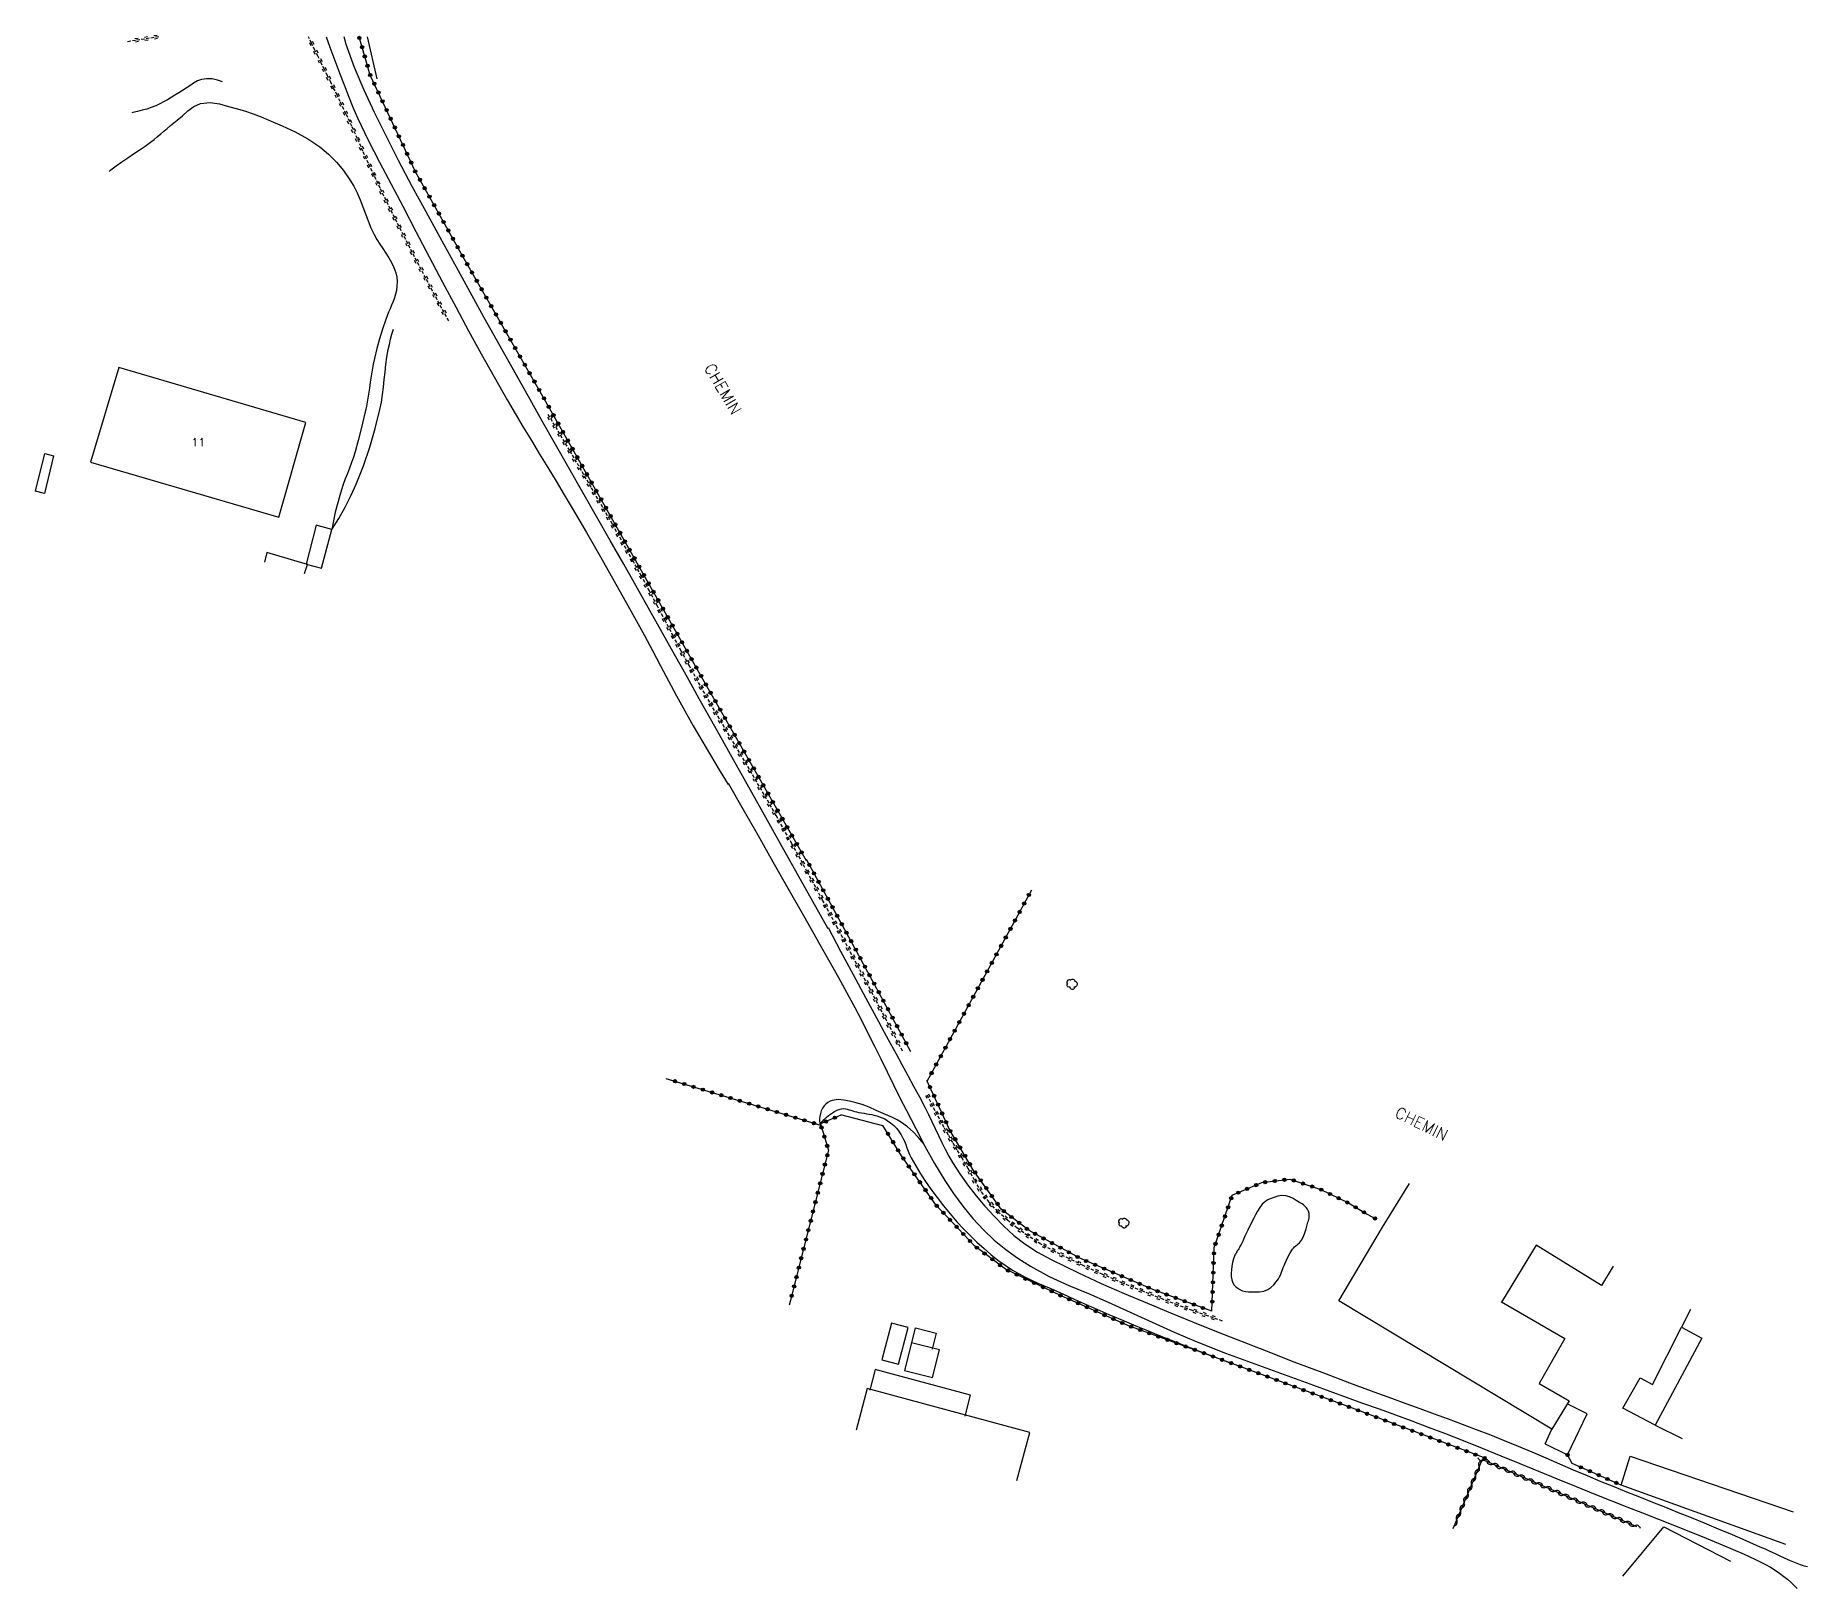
# Model space of a CAD drawing. Header units: millimetres. Extents: x 108019 to 109000, y 147057 to 148000.
# Drawn here: x 108539.8 to 108814.7, y 147759.2 to 148000.2 of the extents above; entities that cross this region are included whole.
import ezdxf
from ezdxf.enums import TextEntityAlignment as Align

# ---------------------------------------------------------------- set-up
doc = ezdxf.new("R2010")
doc.units = ezdxf.units.MM
doc.linetypes.add('DASHED', pattern=[0.75, 0.5, -0.25])
doc.layers.get('0').update_dxf_attribs({"linetype": 'CONTINUOUS'})
for name, color, linetype in [('W0008', 7, 'CONTINUOUS'), ('W0071', 7, 'CONTINUOUS'), ('W0101', 7, 'CONTINUOUS'), ('W0104', 1, 'CONTINUOUS'), ('W0211', 2, 'CONTINUOUS'), ('W0214', 2, 'CONTINUOUS'), ('W0220', 5, 'DASHED'), ('W0300', 7, 'CONTINUOUS'), ('W0310', 3, 'CONTINUOUS'), ('W0323', 7, 'CONTINUOUS'), ('W0333', 7, 'CONTINUOUS'), ('W0439', 7, 'CONTINUOUS'), ('W0515', 5, 'CONTINUOUS'), ('W0989', 7, 'CONTINUOUS'), ('W0991', 7, 'CONTINUOUS')]:
    doc.layers.add(name, color=color, linetype=linetype)
doc.styles.get("Standard").update_dxf_attribs({"font": 'romans.shx', "width": 0.85})

msp = doc.modelspace()

# ---------------------------------------------------------------- texts
at = {"layer": 'W0989'}
for rotation, p in [(300.5598, (108643.46, 147948.65)), (333.7456, (108750.5, 147832.44))]:
    msp.add_text('CHEMIN', height=1.75, rotation=rotation, dxfattribs=at).set_placement(p)
at = {"layer": 'W0991'}
msp.add_text('11', height=1.25, dxfattribs=at).set_placement((108565.06, 147937.08), align=Align.MIDDLE_CENTER)

# ---------------------------------------------------------------- blocks, each defined once
blk = doc.blocks.new('T300')
for p, q in [((-0.8, 0.51), (-0.86, 0.34)), ((-0.86, 0.34), (-0.86, 0.17)), ((-0.86, 0.17), (-0.74, 0.06)), ((-0.69, 0.63), (-0.8, 0.51)), ((-0.8, -0.06), (-0.74, 0.06)), ((-0.74, 0.06), (-0.69, 0.11)), ((-0.57, 0.69), (-0.69, 0.63)), ((-0.46, 0.69), (-0.57, 0.69)), ((-0.29, 0.63), (-0.46, 0.69)), ((-0.29, 0.63), (-0.17, 0.74)), ((-0.23, 0.57), (-0.29, 0.63)), ((-0.17, 0.74), (-0.06, 0.8)), ((-0.06, 0.8), (0.06, 0.8)), ((0.06, 0.8), (0.23, 0.74)), ((0.23, 0.74), (0.34, 0.63)), ((0.34, 0.63), (0.4, 0.51)), ((0.46, 0.46), (0.34, 0.46)), ((0.4, 0.51), (0.4, 0.46)), ((0.57, 0.4), (0.46, 0.46)), ((0.57, 0.4), (0.69, 0.29)), ((0.69, 0.29), (0.74, 0.17)), ((0.74, 0.06), (0.69, -0.17)), ((0.74, 0.17), (0.74, 0.06)), ((-0.8, -0.17), (-0.8, -0.06)), ((-0.8, -0.23), (-0.8, -0.17)), ((-0.74, -0.34), (-0.8, -0.23)), ((-0.69, -0.4), (-0.74, -0.34)), ((-0.51, -0.46), (-0.69, -0.4)), ((-0.4, -0.46), (-0.51, -0.46)), ((-0.4, -0.46), (-0.34, -0.46)), ((-0.34, -0.46), (-0.34, -0.4)), ((-0.34, -0.51), (-0.34, -0.46)), ((-0.29, -0.63), (-0.34, -0.51)), ((-0.17, -0.74), (-0.29, -0.63)), ((-0.06, -0.8), (-0.17, -0.74)), ((0.06, -0.8), (-0.06, -0.8)), ((0.17, -0.74), (0.06, -0.8)), ((0.23, -0.69), (0.17, -0.74)), ((0.29, -0.46), (0.23, -0.46)), ((0.29, -0.63), (0.23, -0.69)), ((0.46, -0.4), (0.29, -0.46)), ((0.34, -0.51), (0.29, -0.63)), ((0.34, -0.51), (0.34, -0.46)), ((0.57, -0.34), (0.46, -0.4)), ((0.63, -0.29), (0.57, -0.34)), ((0.69, -0.17), (0.63, -0.29))]:
    blk.add_line(p, q)
blk = doc.blocks.new('t323o')
at = {"color": 0, "linetype": 'Continuous'}
for radius in [0.25, 0.15]:
    blk.add_circle((0, 0), radius, dxfattribs=at)
blk = doc.blocks.new('t310o')
at = {"color": 0, "linetype": 'Continuous'}
for centre, start, end in [((-0.5, 0.38), 216.8699, 323.1304), ((0.5, -0.37), 36.8699, 143.1303)]:
    blk.add_arc(centre, 0.625, start, end, dxfattribs=at)
blk = doc.blocks.new('t220o')
at = {"color": 0, "linetype": 'Continuous'}
for p, q in [((-0.25, 0.25), (0.25, 0.25)), ((-0.25, -0.25), (0.25, -0.25))]:
    blk.add_line(p, q, dxfattribs=at)

# ---------------------------------------------------------------- linework, layer by layer
at = {"layer": 'W0008'}
for points in [[(108575.71, 147919.98), (108575.31, 147918.48)], [(108578.98, 147918.99), (108575.71, 147919.98)], [(108581.98, 147918.09), (108578.98, 147918.99)], [(108581.55, 147916.7), (108581.98, 147918.09)]]:
    msp.add_lwpolyline(points, dxfattribs=at)
at = {"layer": 'W0071'}
for points in [[(108584.89, 148000), (108585.45, 147998.39), (108586.24, 147996.32), (108587.03, 147994.26), (108587.68, 147992.53), (108588.34, 147990.81), (108589.03, 147989.1), (108589.76, 147987.41), (108591.42, 147983.94), (108593.18, 147980.53), (108594.99, 147977.14), (108596.77, 147973.74), (108598.82, 147969.79), (108600.87, 147965.84), (108602.94, 147961.9), (108605.03, 147957.97), (108606.98, 147954.37), (108608.94, 147950.79), (108610.94, 147947.22), (108612.96, 147943.67), (108614.2, 147941.54), (108615.45, 147939.43), (108616.72, 147937.33), (108618, 147935.23), (108619.28, 147933.14), (108620.55, 147931.04), (108621.82, 147928.93), (108623.07, 147926.82), (108625.26, 147923.07), (108627.42, 147919.31), (108629.57, 147915.53), (108631.7, 147911.75), (108632.98, 147909.42), (108634.24, 147907.08), (108635.49, 147904.74), (108636.74, 147902.39), (108637.99, 147900.05), (108639.25, 147897.71), (108640.53, 147895.38), (108641.83, 147893.06), (108643.15, 147890.77), (108644.49, 147888.49), (108645.85, 147886.22), (108647.24, 147883.97)], [(108662.74, 147861.58), (108659.19, 147867.92), (108655.63, 147874.26), (108652.08, 147880.6), (108648.53, 147886.94), (108646.61, 147890.37), (108644.69, 147893.81), (108642.77, 147897.24), (108640.86, 147900.68), (108638.94, 147904.11), (108637.02, 147907.55), (108635.1, 147910.98), (108633.17, 147914.4), (108631.06, 147918.13), (108628.95, 147921.85), (108626.82, 147925.56), (108624.7, 147929.28), (108622.58, 147932.99), (108620.46, 147936.71), (108618.35, 147940.43), (108616.25, 147944.16), (108612.8, 147950.31), (108609.37, 147956.47), (108605.96, 147962.65), (108602.58, 147968.84), (108600.41, 147972.82), (108598.23, 147976.79), (108596.1, 147980.79), (108594.07, 147984.85), (108592.41, 147988.27), (108590.79, 147991.72), (108589.29, 147995.23), (108588, 147998.82), (108587.67, 148000)], [(108647.24, 147884.15), (108649.57, 147880.09), (108651.88, 147876.02), (108654.19, 147871.95), (108656.5, 147867.88), (108659.12, 147863.27), (108661.74, 147858.66), (108664.34, 147854.03), (108666.87, 147849.37), (108667.91, 147847.38), (108668.92, 147845.38), (108669.92, 147843.37), (108670.9, 147841.36), (108671.89, 147839.35), (108672.88, 147837.34), (108673.88, 147835.33), (108674.91, 147833.34), (108676.33, 147830.59), (108677.75, 147827.84), (108679.24, 147825.12), (108680.87, 147822.48), (108682.22, 147820.47), (108683.64, 147818.5), (108685.17, 147816.6), (108686.83, 147814.82), (108688.52, 147813.25), (108690.31, 147811.8), (108692.18, 147810.45), (108694.12, 147809.21), (108697.05, 147807.61), (108700.08, 147806.23), (108703.15, 147804.94), (108706.18, 147803.61), (108709.59, 147802.05), (108712.99, 147800.49), (108716.41, 147798.95), (108719.86, 147797.49), (108724.38, 147795.71), (108728.93, 147794.03), (108733.49, 147792.39), (108738.05, 147790.73), (108740.59, 147789.8), (108743.12, 147788.88), (108745.66, 147787.96), (108748.2, 147787.04), (108750.74, 147786.12), (108753.28, 147785.19), (108755.81, 147784.24), (108758.33, 147783.28), (108761.27, 147782.14), (108764.19, 147780.97), (108767.11, 147779.79), (108770.03, 147778.59), (108772.94, 147777.39), (108775.85, 147776.2), (108778.77, 147775.01), (108781.69, 147773.83), (108784.15, 147772.84), (108786.62, 147771.88), (108789.09, 147770.91), (108791.56, 147769.95), (108794.03, 147768.98), (108796.49, 147768), (108798.95, 147767), (108801.4, 147765.97), (108803.11, 147765.25), (108804.82, 147764.52), (108806.51, 147763.74), (108808.17, 147762.89), (108808.9, 147762.47), (108809.63, 147762.03), (108810.33, 147761.55), (108811.01, 147761.05), (108811.55, 147760.61), (108812.07, 147760.15), (108812.57, 147759.67), (108813.05, 147759.17)], [(108662.74, 147861.76), (108664.68, 147858.11), (108666.63, 147854.46), (108668.58, 147850.82), (108670.54, 147847.18), (108671.45, 147845.5), (108672.36, 147843.83), (108673.28, 147842.16), (108674.19, 147840.49), (108675.11, 147838.82), (108676.01, 147837.14), (108676.91, 147835.46), (108677.8, 147833.78), (108678.34, 147832.72), (108678.85, 147831.65), (108679.35, 147830.57), (108679.85, 147829.49), (108680.36, 147828.42), (108680.9, 147827.35), (108681.46, 147826.3), (108682.06, 147825.27), (108683.2, 147823.51), (108684.42, 147821.79), (108685.71, 147820.12), (108687.07, 147818.52), (108688.5, 147816.94), (108689.99, 147815.42), (108691.57, 147813.97), (108693.25, 147812.65), (108695.24, 147811.36), (108697.34, 147810.24), (108699.47, 147809.21), (108701.6, 147808.19), (108705.12, 147806.54), (108708.69, 147804.98), (108712.27, 147803.46), (108715.86, 147801.96), (108719.55, 147800.44), (108723.25, 147798.95), (108726.96, 147797.49), (108730.68, 147796.04), (108734.99, 147794.38), (108739.31, 147792.74), (108743.64, 147791.12), (108747.96, 147789.51), (108750.15, 147788.7), (108752.34, 147787.9), (108754.54, 147787.1), (108756.73, 147786.31), (108758.92, 147785.51), (108761.11, 147784.71), (108763.29, 147783.88), (108765.47, 147783.04), (108767.63, 147782.17), (108769.78, 147781.28), (108771.92, 147780.37), (108774.06, 147779.45), (108776.19, 147778.53), (108778.33, 147777.61), (108780.47, 147776.7), (108782.62, 147775.81), (108784.61, 147774.99), (108786.61, 147774.19), (108788.61, 147773.39), (108790.62, 147772.59), (108792.62, 147771.79), (108794.62, 147770.99), (108796.62, 147770.18), (108798.61, 147769.37), (108800.78, 147768.46), (108802.95, 147767.54), (108805.12, 147766.61), (108807.29, 147765.67), (108808.07, 147765.33), (108808.84, 147764.97), (108809.62, 147764.6), (108810.39, 147764.24), (108811.17, 147763.88), (108811.95, 147763.53), (108812.74, 147763.21), (108813.54, 147762.9), (108813.82, 147762.8), (108814.1, 147762.72), (108814.38, 147762.64), (108814.67, 147762.58)]]:
    msp.add_lwpolyline(points, dxfattribs=at)
at = {"layer": 'W0101'}
msp.add_lwpolyline([(108581.74, 147940.12), (108552.74, 147948.69), (108548.32, 147934), (108577.54, 147925.47), (108581.74, 147940.12)], close=True, dxfattribs=at)
for points in [[(108796.53, 147802.46), (108795.11, 147799.76), (108798.29, 147798.05), (108791.03, 147784.53), (108795.23, 147782.44)], [(108692.03, 147775.95), (108694.05, 147783.38), (108668.82, 147790.23), (108667.09, 147783.77)], [(108786, 147761.11), (108792.38, 147768.73)], [(108792.38, 147768.73), (108802.7, 147763.44), (108802.7, 147763.44), (108802.7, 147763.44), (108802.7, 147763.44)]]:
    msp.add_lwpolyline(points, dxfattribs=at)
at = {"layer": 'W0104'}
for points in [[(108584.19, 147917.55), (108585.76, 147923.56), (108583.35, 147924.19), (108581.78, 147918.18), (108584.19, 147917.55)], [(108673.67, 147793.99), (108675.15, 147799.68), (108672.58, 147800.35), (108671.1, 147794.66), (108673.67, 147793.99)], [(108674.61, 147792.99), (108678.93, 147791.91), (108680, 147796.2), (108675.68, 147797.29)]]:
    msp.add_lwpolyline(points, close=True, dxfattribs=at)
for points in [[(108775, 147783.93), (108741.95, 147803.85), (108748.72, 147815.25), (108752.93, 147822.05)], [(108784.52, 147809.19), (108782.69, 147806.19), (108772.59, 147812.48), (108767.19, 147803.62), (108767.19, 147803.65), (108777.03, 147797.96), (108773.04, 147791.01), (108777.67, 147788.29), (108775, 147783.93)], [(108675.68, 147797.11), (108676.28, 147799.63), (108679.49, 147798.79), (108678.9, 147796.3)], [(108791.03, 147784.53), (108786.04, 147787.18), (108788.7, 147791.87), (108790.64, 147790.84), (108795.11, 147799.76)], [(108684.02, 147785.93), (108684.85, 147789.2), (108670.05, 147793.17), (108669.24, 147789.94)], [(108773.98, 147781.64), (108777.43, 147779.93), (108780.48, 147786.31), (108777.39, 147787.84)], [(108773.98, 147781.64), (108775, 147783.93)], [(108811.31, 147766), (108785.77, 147775.23), (108787.15, 147779.74), (108812.44, 147771.08), (108812.44, 147771.08)]]:
    msp.add_lwpolyline(points, dxfattribs=at)
at = {"layer": 'W0211'}
for points in [[(108551.23, 147979.12), (108551.47, 147979.33), (108552.32, 147979.99), (108553.21, 147980.62), (108554.1, 147981.22), (108555, 147981.82), (108555.9, 147982.41), (108556.79, 147983.02), (108557.66, 147983.67), (108558.19, 147984.08), (108558.7, 147984.5), (108559.22, 147984.93), (108559.73, 147985.36), (108560.24, 147985.79), (108560.75, 147986.22), (108561.27, 147986.64), (108561.8, 147987.05), (108562.61, 147987.75), (108563.42, 147988.52), (108564.34, 147989.2), (108565.39, 147989.64), (108566.87, 147989.79), (108568.35, 147989.58), (108569.75, 147989.2), (108571.11, 147988.83), (108572.36, 147988.47), (108573.59, 147988.06), (108574.8, 147987.58), (108576, 147987.08), (108578.04, 147986.18), (108580.08, 147985.24), (108582.06, 147984.17), (108583.93, 147982.9), (108585.25, 147981.78), (108586.47, 147980.55), (108587.58, 147979.23), (108588.58, 147977.82), (108589.18, 147976.81), (108589.7, 147975.76), (108590.16, 147974.69), (108590.58, 147973.6), (108590.98, 147972.51), (108591.39, 147971.42), (108591.83, 147970.35), (108592.33, 147969.3), (108592.74, 147968.55), (108593.19, 147967.84), (108593.67, 147967.14), (108594.14, 147966.44), (108594.61, 147965.72), (108595.04, 147964.98), (108595.41, 147964.2), (108595.7, 147963.38), (108595.84, 147962.7), (108595.89, 147962.01), (108595.87, 147961.32), (108595.78, 147960.64), (108595.66, 147960.05), (108595.49, 147959.47), (108595.28, 147958.9), (108595.04, 147958.34), (108594.8, 147957.79), (108594.56, 147957.24), (108594.33, 147956.69), (108594.13, 147956.12), (108593.64, 147954.63), (108593.17, 147953.13), (108592.74, 147951.61), (108592.36, 147950.09), (108592.17, 147949.17), (108592, 147948.25), (108591.86, 147947.32), (108591.72, 147946.4), (108591.59, 147945.47), (108591.45, 147944.55), (108591.3, 147943.62), (108591.12, 147942.7), (108590.74, 147940.92), (108590.32, 147939.14), (108589.87, 147937.37), (108589.38, 147935.61), (108589.11, 147934.76), (108588.81, 147933.91), (108588.5, 147933.06), (108588.18, 147932.22), (108587.86, 147931.38), (108587.55, 147930.54), (108587.26, 147929.69), (108586.99, 147928.83), (108586.63, 147927.53), (108586.3, 147926.21), (108586.01, 147924.89), (108585.76, 147923.56)], [(108661.56, 147831.27), (108661.84, 147831.63), (108662.14, 147831.97), (108662.47, 147832.28), (108662.82, 147832.57), (108663.27, 147832.9), (108663.74, 147833.22), (108664.25, 147833.48), (108664.81, 147833.63), (108665.12, 147833.65), (108665.43, 147833.63), (108665.72, 147833.57), (108666.02, 147833.49), (108666.29, 147833.4), (108666.57, 147833.3), (108666.86, 147833.22), (108667.14, 147833.15), (108667.53, 147833.07), (108667.93, 147833.01), (108668.32, 147832.94), (108668.72, 147832.87), (108669.11, 147832.8), (108669.51, 147832.72), (108669.9, 147832.63), (108670.28, 147832.52), (108670.7, 147832.38), (108671.12, 147832.23), (108671.53, 147832.05), (108671.92, 147831.83), (108672.44, 147831.45), (108672.93, 147831.03), (108673.38, 147830.56), (108673.79, 147830.05), (108674.09, 147829.58), (108674.35, 147829.09), (108674.57, 147828.58), (108674.78, 147828.07), (108674.97, 147827.55), (108675.17, 147827.04), (108675.39, 147826.53), (108675.64, 147826.04), (108676.34, 147824.79), (108677.09, 147823.56), (108677.87, 147822.36), (108678.69, 147821.18), (108679.65, 147819.86), (108680.64, 147818.57), (108681.67, 147817.31), (108682.73, 147816.08), (108683.73, 147815), (108684.77, 147813.94), (108685.83, 147812.91), (108686.93, 147811.93), (108687.99, 147811.03), (108689.08, 147810.16), (108690.2, 147809.34), (108691.37, 147808.58), (108693.29, 147807.52), (108695.27, 147806.59), (108697.27, 147805.73), (108699.26, 147804.84), (108701.6, 147803.78), (108703.95, 147802.74), (108706.3, 147801.71), (108708.66, 147800.7), (108710.48, 147799.94), (108712.3, 147799.2), (108714.12, 147798.46), (108715.95, 147797.73), (108718.19, 147796.85), (108720.43, 147795.98), (108722.68, 147795.13), (108724.94, 147794.28)]]:
    msp.add_lwpolyline(points, dxfattribs=at)
at = {"layer": 'W0214'}
for points in [[(108568.8, 147993), (108568.03, 147993.29), (108567.22, 147993.46), (108566.39, 147993.49), (108565.57, 147993.39), (108564.91, 147993.16), (108564.3, 147992.79), (108563.74, 147992.38), (108563.18, 147992.01), (108562.59, 147991.67), (108562.01, 147991.31), (108561.44, 147990.95), (108560.86, 147990.59), (108560.27, 147990.23), (108559.68, 147989.89), (108559.07, 147989.58), (108558.45, 147989.29), (108557.76, 147989.02), (108557.06, 147988.79), (108556.34, 147988.59), (108555.63, 147988.41), (108554.91, 147988.24), (108554.76, 147988.2)], [(108585.76, 147923.56), (108586.83, 147925.24), (108587.82, 147926.98), (108588.73, 147928.75), (108589.55, 147930.57), (108590.67, 147933.4), (108591.65, 147936.29), (108592.5, 147939.21), (108593.23, 147942.17), (108593.46, 147943.32), (108593.64, 147944.48), (108593.78, 147945.64), (108593.91, 147946.8), (108594.02, 147947.97), (108594.15, 147949.13), (108594.31, 147950.29), (108594.51, 147951.45), (108594.69, 147952.26), (108594.88, 147953.06), (108595.1, 147953.86), (108595.35, 147954.64)], [(108677.48, 147828.32), (108676.74, 147829.22), (108675.94, 147830.05), (108675.08, 147830.82), (108674.15, 147831.52), (108673.46, 147831.94), (108672.74, 147832.3), (108672, 147832.61), (108671.26, 147832.92), (108670.19, 147833.39), (108669.11, 147833.86), (108668.02, 147834.27), (108666.89, 147834.6), (108666.05, 147834.8), (108665.19, 147834.98), (108664.3, 147835.05), (108663.4, 147834.93), (108663.04, 147834.8), (108662.7, 147834.6), (108662.41, 147834.36), (108662.15, 147834.08), (108661.89, 147833.71), (108661.69, 147833.31), (108661.55, 147832.88), (108661.46, 147832.45), (108661.42, 147832.1), (108661.43, 147831.76), (108661.47, 147831.42), (108661.56, 147831.09)]]:
    msp.add_lwpolyline(points, dxfattribs=at)
at = {"layer": 'W0220'}
for points in [[(108558.93, 148000), (108558.19, 147999.89), (108555.33, 147999.44), (108554.02, 147999.23)], [(108603.9, 147955.9), (108601.39, 147960.54), (108598.93, 147965.2), (108596.53, 147969.89), (108594.18, 147974.6), (108593.26, 147976.51), (108592.36, 147978.42), (108591.47, 147980.34), (108590.6, 147982.26), (108589.73, 147984.19), (108588.85, 147986.11), (108587.97, 147988.03), (108587.07, 147989.94), (108586.59, 147990.95), (108586.1, 147991.95), (108585.6, 147992.94), (108585.11, 147993.94), (108584.61, 147994.94), (108584.12, 147995.94), (108583.63, 147996.94), (108583.15, 147997.94), (108582.62, 147999.03), (108582.16, 148000)], [(108674.29, 147842.57), (108671.81, 147847.34), (108669.3, 147852.11), (108666.78, 147856.87), (108664.25, 147861.61), (108661.89, 147866.01), (108659.52, 147870.4), (108657.13, 147874.77), (108654.7, 147879.13), (108653.2, 147881.76), (108651.68, 147884.37), (108650.14, 147886.98), (108648.59, 147889.58), (108647.05, 147892.18), (108645.51, 147894.79), (108643.99, 147897.41), (108642.5, 147900.05), (108641.22, 147902.35), (108639.97, 147904.67), (108638.73, 147907), (108637.5, 147909.33), (108636.27, 147911.66), (108635.04, 147913.99), (108633.79, 147916.31), (108632.51, 147918.62), (108629.28, 147924.37), (108625.99, 147930.1), (108622.67, 147935.8), (108619.29, 147941.47)], [(108723.93, 147800.69), (108721.6, 147801.49), (108719.27, 147802.32), (108716.96, 147803.18), (108714.65, 147804.08), (108711.54, 147805.32), (108708.43, 147806.59), (108705.35, 147807.92), (108702.3, 147809.32), (108700.1, 147810.38), (108697.91, 147811.46), (108695.76, 147812.63), (108693.69, 147813.95), (108692.09, 147815.1), (108690.55, 147816.34), (108689.08, 147817.67), (108687.73, 147819.13), (108686.51, 147820.77), (108685.46, 147822.53), (108684.49, 147824.32), (108683.48, 147826.08), (108682.78, 147827.24), (108682.08, 147828.4), (108681.4, 147829.56), (108680.73, 147830.74), (108680.03, 147832.03), (108679.34, 147833.33), (108678.68, 147834.64), (108678.04, 147835.96)]]:
    msp.add_lwpolyline(points, dxfattribs=at)
at = {"layer": 'W0300'}
msp.add_lwpolyline([(108591.23, 148000), (108592.73, 147993.46)], dxfattribs=at)
at = {"layer": 'W0310'}
msp.add_lwpolyline([(108788.19, 147768.77), (108764.19, 147779.22), (108759.66, 147768.43)], dxfattribs=at)
at = {"layer": 'W0323'}
for points in [[(108659.38, 147872.12), (108644.19, 147898.77), (108618.72, 147943.8), (108606.31, 147965.52), (108598.76, 147979.03), (108591.73, 147994.06), (108589.99, 148000)], [(108675.59, 147842.49), (108667.53, 147857.43), (108659.38, 147872.3)], [(108694.31, 147867.57), (108678.07, 147837.85)], [(108637.57, 147838.34), (108661.56, 147831.09)], [(108722.28, 147802.2), (108713.12, 147805.58), (108701.79, 147810.43), (108693.93, 147814.73), (108689.6, 147818.06), (108685.31, 147824.06), (108681.64, 147830.31), (108678.07, 147838.03)], [(108664.73, 147832.65), (108661.56, 147831.27), (108662.82, 147827.19), (108656.93, 147803.92), (108656.73, 147803.16)], [(108764.84, 147779.33), (108743.65, 147787.32), (108724.94, 147794.28), (108709.22, 147800.01), (108698.79, 147804.67), (108690.24, 147808.72), (108685.44, 147812.38), (108679.47, 147818.71), (108674.11, 147826.34), (108671.25, 147831.02)], [(108722.28, 147802.2), (108722.63, 147812.08), (108725.44, 147820.21), (108730.02, 147822.17), (108734.34, 147822.72), (108739.18, 147821.11), (108743.44, 147819.01), (108746.26, 147817.32)], [(108746.26, 147817.32), (108747.83, 147816.48)], [(108778.15, 147778.59), (108777.43, 147779.93)], [(108785.77, 147775.23), (108778.15, 147778.59)]]:
    msp.add_lwpolyline(points, dxfattribs=at)
at = {"layer": 'W0333'}
msp.add_lwpolyline([(108671.25, 147830.99), (108664.73, 147832.68)], dxfattribs=at)
at = {"layer": 'W0439'}
msp.add_lwpolyline([(108542.61, 147934.96), (108541.21, 147929.11), (108539.79, 147929.49), (108541.27, 147935.32)], close=True, dxfattribs=at)
at = {"layer": 'W0515'}
msp.add_lwpolyline([(108731.3, 147819.66), (108730.97, 147819.5), (108730.65, 147819.3), (108730.36, 147819.07), (108730.09, 147818.81), (108729.69, 147818.31), (108729.36, 147817.76), (108729.06, 147817.19), (108728.77, 147816.64), (108728.53, 147816.18), (108728.3, 147815.72), (108728.07, 147815.25), (108727.85, 147814.79), (108727.7, 147814.47), (108727.55, 147814.16), (108727.4, 147813.84), (108727.25, 147813.52), (108727.1, 147813.2), (108726.95, 147812.88), (108726.79, 147812.56), (108726.63, 147812.25), (108726.54, 147812.08), (108726.43, 147811.91), (108726.33, 147811.75), (108726.22, 147811.58), (108726.12, 147811.42), (108726.02, 147811.25), (108725.93, 147811.07), (108725.85, 147810.89), (108725.65, 147810.34), (108725.49, 147809.78), (108725.37, 147809.21), (108725.31, 147808.62), (108725.28, 147808.12), (108725.28, 147807.61), (108725.35, 147807.09), (108725.52, 147806.6), (108725.73, 147806.28), (108725.99, 147806), (108726.29, 147805.77), (108726.61, 147805.58), (108727.04, 147805.4), (108727.49, 147805.29), (108727.94, 147805.24), (108728.4, 147805.22), (108729.03, 147805.21), (108729.67, 147805.24), (108730.32, 147805.35), (108730.93, 147805.58), (108731.44, 147805.91), (108731.88, 147806.32), (108732.25, 147806.78), (108732.59, 147807.26), (108732.76, 147807.53), (108732.9, 147807.81), (108733.02, 147808.11), (108733.13, 147808.41), (108733.24, 147808.7), (108733.34, 147809), (108733.46, 147809.29), (108733.58, 147809.58), (108733.85, 147810.15), (108734.11, 147810.73), (108734.41, 147811.29), (108734.76, 147811.82), (108734.92, 147812.02), (108735.1, 147812.19), (108735.29, 147812.36), (108735.48, 147812.52), (108735.67, 147812.68), (108735.86, 147812.85), (108736.03, 147813.04), (108736.18, 147813.24), (108736.48, 147813.8), (108736.71, 147814.39), (108736.89, 147815), (108737.05, 147815.6), (108737.11, 147815.82), (108737.18, 147816.03), (108737.24, 147816.25), (108737.3, 147816.46), (108737.35, 147816.69), (108737.38, 147816.92), (108737.38, 147817.15), (108737.35, 147817.38), (108737.25, 147817.72), (108737.09, 147818.03), (108736.88, 147818.31), (108736.65, 147818.56), (108736.47, 147818.72), (108736.26, 147818.86), (108736.05, 147818.98), (108735.84, 147819.1), (108735.35, 147819.4), (108734.86, 147819.71), (108734.33, 147819.97), (108733.75, 147820.12), (108733.11, 147820.15), (108732.48, 147820.06), (108731.88, 147819.88)], close=True, dxfattribs=at)

# ---------------------------------------------------------------- block references
at = {"layer": 'W0220'}
for p, rotation in [((108555.5, 147999.47), 188.897756750325), ((108556.98, 147999.7), 188.897756750325), ((108558.46, 147999.93), 188.7073055456275), ((108582.67, 147998.94), 115.6879887092411), ((108583.32, 147997.59), 115.602981859991), ((108583.97, 147996.23), 115.9941654974792), ((108584.64, 147994.89), 116.4215619628347), ((108585.3, 147993.55), 116.4339142664137), ((108585.97, 147992.2), 116.3040829739027), ((108586.63, 147990.85), 115.6894283608191), ((108587.28, 147989.5), 115.2159446778642), ((108587.91, 147988.14), 115.2159446778642), ((108588.54, 147986.78), 114.7547534517004), ((108589.17, 147985.42), 114.4632220118025), ((108589.79, 147984.05), 114.3413652579979), ((108590.41, 147982.69), 114.3413652579979), ((108591.03, 147981.32), 114.4280824742654), ((108591.65, 147979.96), 114.7233481114524), ((108592.28, 147978.59), 114.7233481114524), ((108592.91, 147977.23), 115.1882205119888), ((108593.56, 147975.88), 115.8226759363206), ((108594.21, 147974.53), 116.5019722911569), ((108594.88, 147973.19), 116.5019722911569), ((108595.55, 147971.85), 116.5019722911569), ((108596.22, 147970.5), 116.5019722911569), ((108596.9, 147969.17), 117.155871242046), ((108597.58, 147967.83), 117.155871242046), ((108598.27, 147966.5), 117.155871242046), ((108598.95, 147965.16), 117.8097730626459), ((108599.65, 147963.84), 117.8097730626459), ((108600.35, 147962.51), 117.8097730626459), ((108601.05, 147961.18), 117.8097730626459), ((108601.76, 147959.86), 118.4636777527721), ((108602.48, 147958.54), 118.4636777527721), ((108603.19, 147957.22), 118.4636777527721), ((108619.64, 147940.88), 120.7300610312155), ((108620.41, 147939.59), 120.7300610312155), ((108621.17, 147938.3), 120.7300610312155), ((108621.94, 147937.01), 120.7300610312155), ((108622.71, 147935.72), 120.2807685343963), ((108623.46, 147934.43), 120.2807685343963), ((108624.22, 147933.13), 120.2807685343963), ((108624.98, 147931.84), 120.2807685343963), ((108625.73, 147930.54), 120.2807685343963), ((108626.48, 147929.24), 119.8314786908758), ((108627.23, 147927.94), 119.8314786908758), ((108627.97, 147926.64), 119.8314786908758), ((108628.72, 147925.34), 119.8314786908758), ((108629.46, 147924.04), 119.3821915002928), ((108630.2, 147922.73), 119.3821915002928), ((108630.94, 147921.42), 119.3821915002928), ((108631.67, 147920.12), 119.3821915002928), ((108632.41, 147918.81), 119.3821915002928), ((108633.13, 147917.5), 118.8584261228387), ((108633.86, 147916.18), 118.3299790473877), ((108634.57, 147914.86), 118.3299790473877), ((108635.28, 147913.54), 117.9700442507118), ((108635.98, 147912.21), 117.9700442507118), ((108636.68, 147910.89), 117.778639879802), ((108637.38, 147909.56), 117.778639879802), ((108638.08, 147908.23), 117.7909956369004), ((108638.78, 147906.91), 118.0071079925174), ((108639.48, 147905.58), 118.0071079925174), ((108640.19, 147904.26), 118.3917413753586), ((108640.9, 147902.94), 118.3917413753586), ((108641.63, 147901.62), 118.9448763940135), ((108642.35, 147900.31), 118.9448763940135), ((108643.09, 147899.01), 119.5608771233208), ((108643.83, 147897.7), 119.5608771233208), ((108644.58, 147896.4), 120.102603896417), ((108645.33, 147895.1), 120.102603896417), ((108646.09, 147893.81), 120.4817345440507), ((108646.85, 147892.52), 120.4817345440507), ((108647.61, 147891.23), 120.6982512692829), ((108648.38, 147889.94), 120.6982512692829), ((108649.15, 147888.65), 120.7196850219316), ((108649.91, 147887.36), 120.7196850219316), ((108650.68, 147886.07), 120.5460301479573), ((108651.44, 147884.77), 120.5460301479573), ((108652.2, 147883.48), 120.2097462814666), ((108652.95, 147882.18), 120.2097462814666), ((108653.7, 147880.88), 119.7108492105742), ((108654.44, 147879.58), 119.7108492105742), ((108655.18, 147878.27), 119.1491259301184), ((108655.91, 147876.96), 119.1491259301184), ((108656.64, 147875.65), 119.1491259301184), ((108657.36, 147874.34), 118.6656107774334), ((108658.08, 147873.02), 118.6656107774334), ((108658.8, 147871.71), 118.6656107774334), ((108659.52, 147870.39), 118.3599785473332), ((108660.24, 147869.07), 118.3599785473332), ((108660.95, 147867.75), 118.3599785473332), ((108661.66, 147866.43), 118.3599785473332), ((108662.37, 147865.11), 118.2322464106176), ((108663.08, 147863.79), 118.2322464106176), ((108663.79, 147862.47), 118.2322464106176), ((108664.5, 147861.15), 118.1061090836121), ((108665.21, 147859.82), 118.1061090836121), ((108665.91, 147858.5), 118.1061090836121), ((108666.62, 147857.18), 118.1061090836121), ((108667.32, 147855.85), 117.907865601106), ((108668.02, 147854.53), 117.907865601106), ((108668.73, 147853.2), 117.907865601106), ((108669.43, 147851.87), 117.709612530395), ((108670.12, 147850.55), 117.709612530395), ((108670.82, 147849.22), 117.709612530395), ((108671.52, 147847.89), 117.709612530395), ((108672.21, 147846.56), 117.5113498710993), ((108672.91, 147845.23), 117.5113498710993), ((108673.6, 147843.9), 117.5113498710993), ((108678.23, 147835.55), 116.0103234365384), ((108678.9, 147834.21), 116.8485601112217), ((108679.58, 147832.87), 117.6868019071182), ((108680.29, 147831.55), 118.5250488252448), ((108681.01, 147830.24), 119.5757481238186), ((108681.76, 147828.94), 120.6218089072102), ((108682.53, 147827.65), 121.1437968125957), ((108683.31, 147826.37), 121.1414572615989), ((108684.06, 147825.07), 119.7106091896086), ((108684.79, 147823.76), 118.5498202487815), ((108685.51, 147822.44), 120.8696945696518), ((108686.28, 147821.16), 120.8696945696518), ((108687.14, 147819.93), 126.6217210491401), ((108688.08, 147818.76), 132.8091719378958), ((108689.1, 147817.66), 137.5915417623786), ((108690.2, 147816.65), 137.5915417623786), ((108691.36, 147815.69), 141.3840452438352), ((108692.54, 147814.77), 144.1800459370828), ((108693.76, 147813.9), 147.5998513202619), ((108695.03, 147813.1), 147.5998513202619), ((108696.32, 147812.33), 151.413679603096), ((108697.64, 147811.61), 151.413679603096), ((108698.97, 147810.94), 153.6686956810329), ((108700.32, 147810.27), 154.3551376014225), ((108701.67, 147809.62), 154.3551376014225), ((108703.03, 147808.99), 155.2118691910071), ((108704.39, 147808.36), 155.2118691910071), ((108705.76, 147807.74), 156.7025540547334), ((108707.14, 147807.14), 156.7025540547334), ((108708.51, 147806.55), 157.7314574112104), ((108709.9, 147805.98), 157.7314574112104), ((108711.29, 147805.42), 157.7314574112104), ((108712.68, 147804.86), 158.2981894812655), ((108714.08, 147804.3), 158.2981894812655), ((108715.47, 147803.76), 158.8607275924372), ((108716.87, 147803.22), 158.8607275924372), ((108718.28, 147802.69), 159.6106861282452), ((108719.69, 147802.18), 160.3606545590119), ((108721.1, 147801.67), 160.3606545590119), ((108722.52, 147801.18), 161.1106328862325)]:
    msp.add_blockref('t220o', p, dxfattribs=dict(at, rotation=rotation))
at = {"layer": 'W0300'}
for p in [(108700.64, 147852.95), (108708.67, 147815.88)]:
    msp.add_blockref('T300', p, dxfattribs=at)
at = {"layer": 'W0310'}
for p, rotation in [((108763.72, 147778.11), 247.2354987524429), ((108763.72, 147778.11), 247.2354987524429), ((108764.46, 147779.1), 156.4646092689502), ((108764.46, 147779.1), 156.4646092689502), ((108765.84, 147778.5), 156.4646092689502), ((108765.84, 147778.5), 156.4646092689502), ((108767.21, 147777.9), 156.4646092689502), ((108767.21, 147777.9), 156.4646092689502), ((108762.56, 147775.35), 247.2354987524429), ((108762.56, 147775.35), 247.2354987524429), ((108763.14, 147776.73), 247.2354987524429), ((108763.14, 147776.73), 247.2354987524429), ((108768.59, 147777.3), 156.4646092689502), ((108768.59, 147777.3), 156.4646092689502), ((108769.96, 147776.7), 156.4646092689502), ((108769.96, 147776.7), 156.4646092689502), ((108771.34, 147776.1), 156.4646092689502), ((108771.34, 147776.1), 156.4646092689502), ((108772.71, 147775.51), 156.4646092689502), ((108772.71, 147775.51), 156.4646092689502), ((108761.4, 147772.58), 247.2354987524429), ((108761.4, 147772.58), 247.2354987524429), ((108761.98, 147773.97), 247.2354987524429), ((108761.98, 147773.97), 247.2354987524429), ((108774.09, 147774.91), 156.4646092689502), ((108774.09, 147774.91), 156.4646092689502), ((108775.46, 147774.31), 156.4646092689502), ((108775.46, 147774.31), 156.4646092689502), ((108776.84, 147773.71), 156.4646092689502), ((108776.84, 147773.71), 156.4646092689502), ((108778.22, 147773.11), 156.4646092689502), ((108778.22, 147773.11), 156.4646092689502), ((108779.59, 147772.51), 156.4646092689502), ((108779.59, 147772.51), 156.4646092689502), ((108760.24, 147769.82), 247.2354987524429), ((108760.24, 147769.82), 247.2354987524429), ((108760.82, 147771.2), 247.2354987524429), ((108760.82, 147771.2), 247.2354987524429), ((108780.97, 147771.91), 156.4646092689502), ((108780.97, 147771.91), 156.4646092689502), ((108782.34, 147771.31), 156.4646092689502), ((108782.34, 147771.31), 156.4646092689502), ((108783.72, 147770.71), 156.4646092689502), ((108783.72, 147770.71), 156.4646092689502), ((108785.09, 147770.12), 156.4646092689502), ((108785.09, 147770.12), 156.4646092689502), ((108786.47, 147769.52), 156.4646092689502), ((108786.47, 147769.52), 156.4646092689502), ((108787.84, 147768.92), 156.4646092689502), ((108787.84, 147768.92), 156.4646092689502)]:
    msp.add_blockref('t310o', p, dxfattribs=dict(at, rotation=rotation))
at = {"layer": 'W0323'}
for p, rotation in [((108590.04, 147999.83), 106.3308398586166), ((108590.46, 147998.39), 106.3308398586166), ((108590.88, 147996.95), 106.3308398586166), ((108591.31, 147995.51), 106.3308398586166), ((108591.73, 147994.07), 106.3308398586166), ((108592.36, 147992.71), 115.0588344644639), ((108593, 147991.35), 115.0588344644639), ((108593.63, 147989.99), 115.0588344644639), ((108594.27, 147988.64), 115.0588344644639), ((108594.9, 147987.28), 115.0588344644639), ((108595.54, 147985.92), 115.0588344644639), ((108596.17, 147984.56), 115.0588344644639), ((108596.81, 147983.2), 115.0588344644639), ((108597.44, 147981.84), 115.0588344644639), ((108598.08, 147980.48), 115.0588344644639), ((108598.71, 147979.12), 115.0588344644639), ((108599.44, 147977.81), 119.2073675610197), ((108600.17, 147976.5), 119.2073675610197), ((108600.9, 147975.19), 119.2073675610197), ((108601.64, 147973.88), 119.2073675610197), ((108602.37, 147972.57), 119.2073675610197), ((108603.1, 147971.26), 119.2073675610197), ((108603.83, 147969.95), 119.2073675610197), ((108604.56, 147968.65), 119.2073675610197), ((108605.29, 147967.34), 119.2073675610197), ((108606.03, 147966.03), 119.2073675610197), ((108606.77, 147964.72), 119.749996204967), ((108607.51, 147963.42), 119.749996204967), ((108608.25, 147962.12), 119.749996204967), ((108609, 147960.82), 119.749996204967), ((108609.74, 147959.51), 119.749996204967), ((108610.49, 147958.21), 119.749996204967), ((108611.23, 147956.91), 119.749996204967), ((108611.98, 147955.61), 119.749996204967), ((108612.72, 147954.3), 119.749996204967), ((108613.47, 147953), 119.749996204967), ((108614.21, 147951.7), 119.749996204967), ((108614.95, 147950.4), 119.749996204967), ((108615.7, 147949.09), 119.749996204967), ((108616.44, 147947.79), 119.749996204967), ((108617.19, 147946.49), 119.749996204967), ((108617.93, 147945.19), 119.749996204967), ((108618.68, 147943.89), 119.749996204967), ((108619.41, 147942.58), 119.4910615855313), ((108620.15, 147941.27), 119.4910615855313), ((108620.89, 147939.97), 119.4910615855313), ((108621.63, 147938.66), 119.4910615855313), ((108622.37, 147937.36), 119.4910615855313), ((108623.11, 147936.05), 119.4910615855313), ((108623.84, 147934.75), 119.4910615855313), ((108624.58, 147933.44), 119.4910615855313), ((108625.32, 147932.13), 119.4910615855313), ((108626.06, 147930.83), 119.4910615855313), ((108626.8, 147929.52), 119.4910615855313), ((108627.54, 147928.22), 119.4910615855313), ((108628.28, 147926.91), 119.4910615855313), ((108629.01, 147925.61), 119.4910615855313), ((108629.75, 147924.3), 119.4910615855313), ((108630.49, 147923), 119.4910615855313), ((108631.23, 147921.69), 119.4910615855313), ((108631.97, 147920.38), 119.4910615855313), ((108632.71, 147919.08), 119.4910615855313), ((108633.44, 147917.77), 119.4910615855313), ((108634.18, 147916.47), 119.4910615855313), ((108634.92, 147915.16), 119.4910615855313), ((108635.66, 147913.86), 119.4910615855313), ((108636.4, 147912.55), 119.4910615855313), ((108637.14, 147911.24), 119.4910615855313), ((108637.88, 147909.94), 119.4910615855313), ((108638.61, 147908.63), 119.4910615855313), ((108639.35, 147907.33), 119.4910615855313), ((108640.09, 147906.02), 119.4910615855313), ((108640.83, 147904.72), 119.4910615855313), ((108641.57, 147903.41), 119.4910615855313), ((108642.31, 147902.1), 119.4910615855313), ((108643.04, 147900.8), 119.4910615855313), ((108643.78, 147899.49), 119.4910615855313), ((108644.52, 147898.19), 119.6809162589844), ((108645.27, 147896.89), 119.6809162589844), ((108646.01, 147895.58), 119.6809162589844), ((108646.75, 147894.28), 119.6809162589844), ((108647.49, 147892.98), 119.6809162589844), ((108648.24, 147891.67), 119.6809162589844), ((108648.98, 147890.37), 119.6809162589844), ((108649.72, 147889.07), 119.6809162589844), ((108650.46, 147887.76), 119.6809162589844), ((108651.21, 147886.46), 119.6809162589844), ((108651.95, 147885.16), 119.6809162589844), ((108652.69, 147883.85), 119.6809162589844), ((108653.44, 147882.55), 119.6809162589844), ((108654.18, 147881.25), 119.6809162589844), ((108654.92, 147879.94), 119.6809162589844), ((108655.66, 147878.64), 119.6809162589844), ((108656.41, 147877.34), 119.6809162589844), ((108657.15, 147876.03), 119.6809162589844), ((108657.89, 147874.73), 119.6809162589844), ((108658.64, 147873.43), 119.6809162589844), ((108659.83, 147871.49), 118.7166746661422), ((108660.55, 147870.17), 118.7166746661422), ((108661.27, 147868.86), 118.7166746661422), ((108661.99, 147867.54), 118.7166746661422), ((108662.71, 147866.22), 118.7166746661422), ((108693.89, 147866.81), 241.3398621163781), ((108663.43, 147864.91), 118.7166746661422), ((108664.15, 147863.59), 118.7166746661422), ((108692.46, 147864.18), 241.3398621163781), ((108693.17, 147865.49), 241.3398621163781), ((108664.87, 147862.28), 118.7166746661422), ((108665.59, 147860.96), 118.7166746661422), ((108691.02, 147861.55), 241.3398621163781), ((108691.74, 147862.86), 241.3398621163781), ((108666.31, 147859.65), 118.7166746661422), ((108667.03, 147858.33), 118.7166746661422), ((108689.58, 147858.91), 241.3398621163781), ((108690.3, 147860.23), 241.3398621163781), ((108667.75, 147857.01), 118.3499158762026), ((108668.46, 147855.69), 118.3499158762026), ((108687.42, 147854.96), 241.3398621163781), ((108688.14, 147856.28), 241.3398621163781), ((108688.86, 147857.6), 241.3398621163781), ((108669.18, 147854.37), 118.3499158762026), ((108669.89, 147853.05), 118.3499158762026), ((108685.98, 147852.33), 241.3398621163781), ((108686.7, 147853.65), 241.3398621163781), ((108670.6, 147851.73), 118.3499158762026), ((108671.31, 147850.41), 118.3499158762026), ((108684.54, 147849.7), 241.3398621163781), ((108685.26, 147851.02), 241.3398621163781), ((108672.03, 147849.09), 118.3499158762026), ((108672.74, 147847.77), 118.3499158762026), ((108683.1, 147847.07), 241.3398621163781), ((108683.82, 147848.38), 241.3398621163781), ((108673.45, 147846.45), 118.3499158762026), ((108674.16, 147845.13), 118.3499158762026), ((108681.66, 147844.44), 241.3398621163781), ((108682.38, 147845.75), 241.3398621163781), ((108674.87, 147843.81), 118.3499158762026), ((108680.23, 147841.8), 241.3398621163781), ((108680.94, 147843.12), 241.3398621163781), ((108678.79, 147839.17), 241.3398621163781), ((108679.51, 147840.49), 241.3398621163781), ((108639, 147837.9), 343.1823121887221), ((108640.44, 147837.47), 343.1823121887221), ((108641.87, 147837.04), 343.1823121887221), ((108643.31, 147836.6), 343.1823121887221), ((108644.75, 147836.17), 343.1823121887221), ((108646.18, 147835.73), 343.1823121887221), ((108678.55, 147836.99), 114.7972426995444), ((108647.62, 147835.3), 343.1823121887221), ((108649.05, 147834.87), 343.1823121887221), ((108650.49, 147834.43), 343.1823121887221), ((108651.92, 147834), 343.1823121887221), ((108653.36, 147833.56), 343.1823121887221), ((108654.8, 147833.13), 343.1823121887221), ((108679.18, 147835.63), 114.7972426995444), ((108679.81, 147834.27), 114.7972426995444), ((108656.23, 147832.7), 343.1823121887221), ((108657.67, 147832.26), 343.1823121887221), ((108659.1, 147831.83), 343.1823121887221), ((108660.54, 147831.39), 343.1823121887221), ((108661.72, 147830.74), 287.1392696397761), ((108662.42, 147831.65), 203.6530850198671), ((108663.8, 147832.25), 203.6530850198671), ((108680.43, 147832.91), 114.7972426995444), ((108681.06, 147831.55), 114.7972426995444), ((108681.7, 147830.19), 120.4919961524534), ((108662.16, 147829.3), 287.1392696397761), ((108662.61, 147827.87), 287.1392696397761), ((108672.03, 147829.74), 121.3745297922486), ((108672.82, 147828.46), 121.3745297922486), ((108682.47, 147828.9), 120.4919961524534), ((108683.23, 147827.61), 120.4919961524534), ((108662.25, 147824.97), 255.8045408855702), ((108662.62, 147826.42), 255.8045408855702), ((108673.6, 147827.18), 121.3745297922486), ((108674.41, 147825.92), 125.0956809577908), ((108675.27, 147824.69), 125.0956809577908), ((108683.99, 147826.31), 120.4919961524534), ((108684.75, 147825.02), 120.4919961524534), ((108661.52, 147822.06), 255.8045408855702), ((108661.89, 147823.52), 255.8045408855702), ((108676.13, 147823.46), 125.0956809577908), ((108676.99, 147822.23), 125.0956809577908), ((108685.54, 147823.75), 125.5385806422377), ((108686.41, 147822.53), 125.5385806422377), ((108730.55, 147822.24), 7.193596860825505), ((108732.03, 147822.43), 7.193596860825505), ((108733.52, 147822.61), 7.193596860825505), ((108734.98, 147822.51), 341.5970460869454), ((108736.4, 147822.03), 341.5970460869454), ((108661.15, 147820.61), 255.8045408855702), ((108677.86, 147821.01), 125.0956809577908), ((108678.72, 147819.78), 125.0956809577908), ((108687.28, 147821.31), 125.5385806422377), ((108688.15, 147820.09), 125.5385806422377), ((108725.28, 147819.75), 70.94790422806987), ((108726.37, 147820.61), 23.14731508779026), ((108727.75, 147821.2), 23.14731508779026), ((108729.13, 147821.79), 23.14731508779026), ((108737.83, 147821.56), 341.5970460869454), ((108739.25, 147821.07), 333.8070991752819), ((108740.59, 147820.41), 333.8070991752819), ((108741.94, 147819.75), 333.8070991752819), ((108660.41, 147817.7), 255.8045408855702), ((108660.78, 147819.15), 255.8045408855702), ((108679.6, 147818.57), 133.313946587661), ((108680.63, 147817.48), 133.313946587661), ((108689.03, 147818.87), 125.5385806422377), ((108690.01, 147817.75), 142.4224460037623), ((108691.19, 147816.83), 142.4224460037623), ((108724.3, 147816.92), 70.94790422806987), ((108724.79, 147818.34), 70.94790422806987), ((108743.28, 147819.09), 333.8070991752819), ((108744.58, 147818.33), 329.1049900008162), ((108745.87, 147817.56), 329.1049900008162), ((108747.58, 147816.62), 331.8123135574644), ((108659.68, 147814.79), 255.8045408855702), ((108660.05, 147816.24), 255.8045408855702), ((108681.66, 147816.39), 133.313946587661), ((108682.69, 147815.3), 133.313946587661), ((108683.72, 147814.2), 133.313946587661), ((108692.38, 147815.92), 142.4224460037623), ((108693.57, 147815), 142.4224460037623), ((108694.85, 147814.23), 151.3017902016232), ((108723.32, 147814.08), 70.94790422806987), ((108723.81, 147815.5), 70.94790422806987), ((108658.94, 147811.88), 255.8045408855702), ((108659.31, 147813.34), 255.8045408855702), ((108684.75, 147813.11), 133.313946587661), ((108685.83, 147812.08), 142.671275713859), ((108687.02, 147811.17), 142.671275713859), ((108696.17, 147813.51), 151.3017902016232), ((108697.48, 147812.79), 151.3017902016232), ((108698.8, 147812.07), 151.3017902016232), ((108700.11, 147811.35), 151.3017902016232), ((108722.6, 147811.2), 87.99949269098445), ((108722.83, 147812.66), 70.94790422806987), ((108658.21, 147808.97), 255.8045408855702), ((108658.57, 147810.43), 255.8045408855702), ((108688.22, 147810.26), 142.671275713859), ((108689.41, 147809.35), 142.671275713859), ((108690.65, 147808.52), 154.6541121893767), ((108701.43, 147810.63), 151.3017902016232), ((108702.79, 147810), 156.8325269398324), ((108704.17, 147809.41), 156.8325269398324), ((108705.55, 147808.82), 156.8325269398324), ((108706.93, 147808.23), 156.8325269398324), ((108722.54, 147809.7), 87.99949269098445), ((108657.47, 147806.07), 255.8045408855702), ((108657.84, 147807.52), 255.8045408855702), ((108692.01, 147807.88), 154.6541121893767), ((108693.36, 147807.24), 154.6541121893767), ((108694.72, 147806.6), 154.6541121893767), ((108696.07, 147805.95), 154.6541121893767), ((108708.31, 147807.64), 156.8325269398324), ((108709.69, 147807.05), 156.8325269398324), ((108711.07, 147806.46), 156.8325269398324), ((108712.44, 147805.87), 156.8325269398324), ((108722.44, 147806.7), 87.99949269098445), ((108722.49, 147808.2), 87.99949269098445), ((108657.1, 147804.61), 255.8045408855702), ((108697.43, 147805.31), 154.6541121893767), ((108698.78, 147804.67), 154.6541121893767), ((108700.15, 147804.06), 155.9346352097011), ((108701.52, 147803.45), 155.9346352097011), ((108702.89, 147802.84), 155.9346352097011), ((108713.84, 147805.31), 159.7806494158328), ((108715.25, 147804.8), 159.7806494158328), ((108716.65, 147804.28), 159.7806494158328), ((108718.06, 147803.76), 159.7806494158328), ((108719.47, 147803.24), 159.7806494158328), ((108720.88, 147802.72), 159.7806494158328), ((108722.34, 147803.7), 87.99949269098445), ((108722.39, 147805.2), 87.99949269098445), ((108704.26, 147802.22), 155.9346352097011), ((108705.63, 147801.61), 155.9346352097011), ((108707, 147801), 155.9346352097011), ((108708.37, 147800.39), 155.9346352097011), ((108709.76, 147799.81), 159.9727079395379), ((108711.16, 147799.3), 159.9727079395379), ((108712.57, 147798.79), 159.9727079395379), ((108713.98, 147798.27), 159.9727079395379), ((108715.39, 147797.76), 159.9727079395379), ((108716.8, 147797.25), 159.9727079395379), ((108718.21, 147796.73), 159.9727079395379), ((108719.62, 147796.22), 159.9727079395379), ((108721.03, 147795.7), 159.9727079395379), ((108722.44, 147795.19), 159.9727079395379), ((108723.85, 147794.68), 159.9727079395379), ((108725.26, 147794.16), 159.581672642725), ((108726.66, 147793.64), 159.581672642725), ((108728.07, 147793.11), 159.581672642725), ((108729.47, 147792.59), 159.581672642725), ((108730.88, 147792.07), 159.581672642725), ((108732.29, 147791.54), 159.581672642725), ((108733.69, 147791.02), 159.581672642725), ((108735.1, 147790.5), 159.581672642725), ((108736.5, 147789.97), 159.581672642725), ((108737.91, 147789.45), 159.581672642725), ((108739.31, 147788.93), 159.581672642725), ((108740.72, 147788.4), 159.581672642725), ((108742.13, 147787.88), 159.581672642725), ((108743.53, 147787.36), 159.581672642725), ((108744.94, 147786.83), 159.341788535074), ((108746.34, 147786.3), 159.341788535074), ((108747.74, 147785.77), 159.341788535074), ((108749.15, 147785.24), 159.341788535074), ((108750.55, 147784.71), 159.341788535074), ((108751.95, 147784.18), 159.341788535074), ((108753.36, 147783.65), 159.341788535074), ((108754.76, 147783.13), 159.341788535074), ((108756.16, 147782.6), 159.341788535074), ((108757.57, 147782.07), 159.341788535074), ((108758.97, 147781.54), 159.341788535074), ((108760.37, 147781.01), 159.341788535074), ((108761.78, 147780.48), 159.341788535074), ((108763.18, 147779.95), 159.341788535074), ((108764.59, 147779.42), 159.341788535074), ((108777.44, 147779.91), 118.2600952360088), ((108779.52, 147777.98), 156.2603283746561), ((108780.9, 147777.38), 156.2603283746561), ((108782.27, 147776.78), 156.2603283746561), ((108783.64, 147776.17), 156.2603283746561), ((108785.01, 147775.57), 156.2603283746561)]:
    msp.add_blockref('t323o', p, dxfattribs=dict(at, rotation=rotation))

msp.set_redraw_order([(e.dxf.handle, doc.entitydb.next_handle()) for e in msp.query("TEXT MTEXT ATTDEF DIMENSION ARC_DIMENSION")])  # texts and dimensions are drawn at this point

doc.saveas('drawing.dxf')
